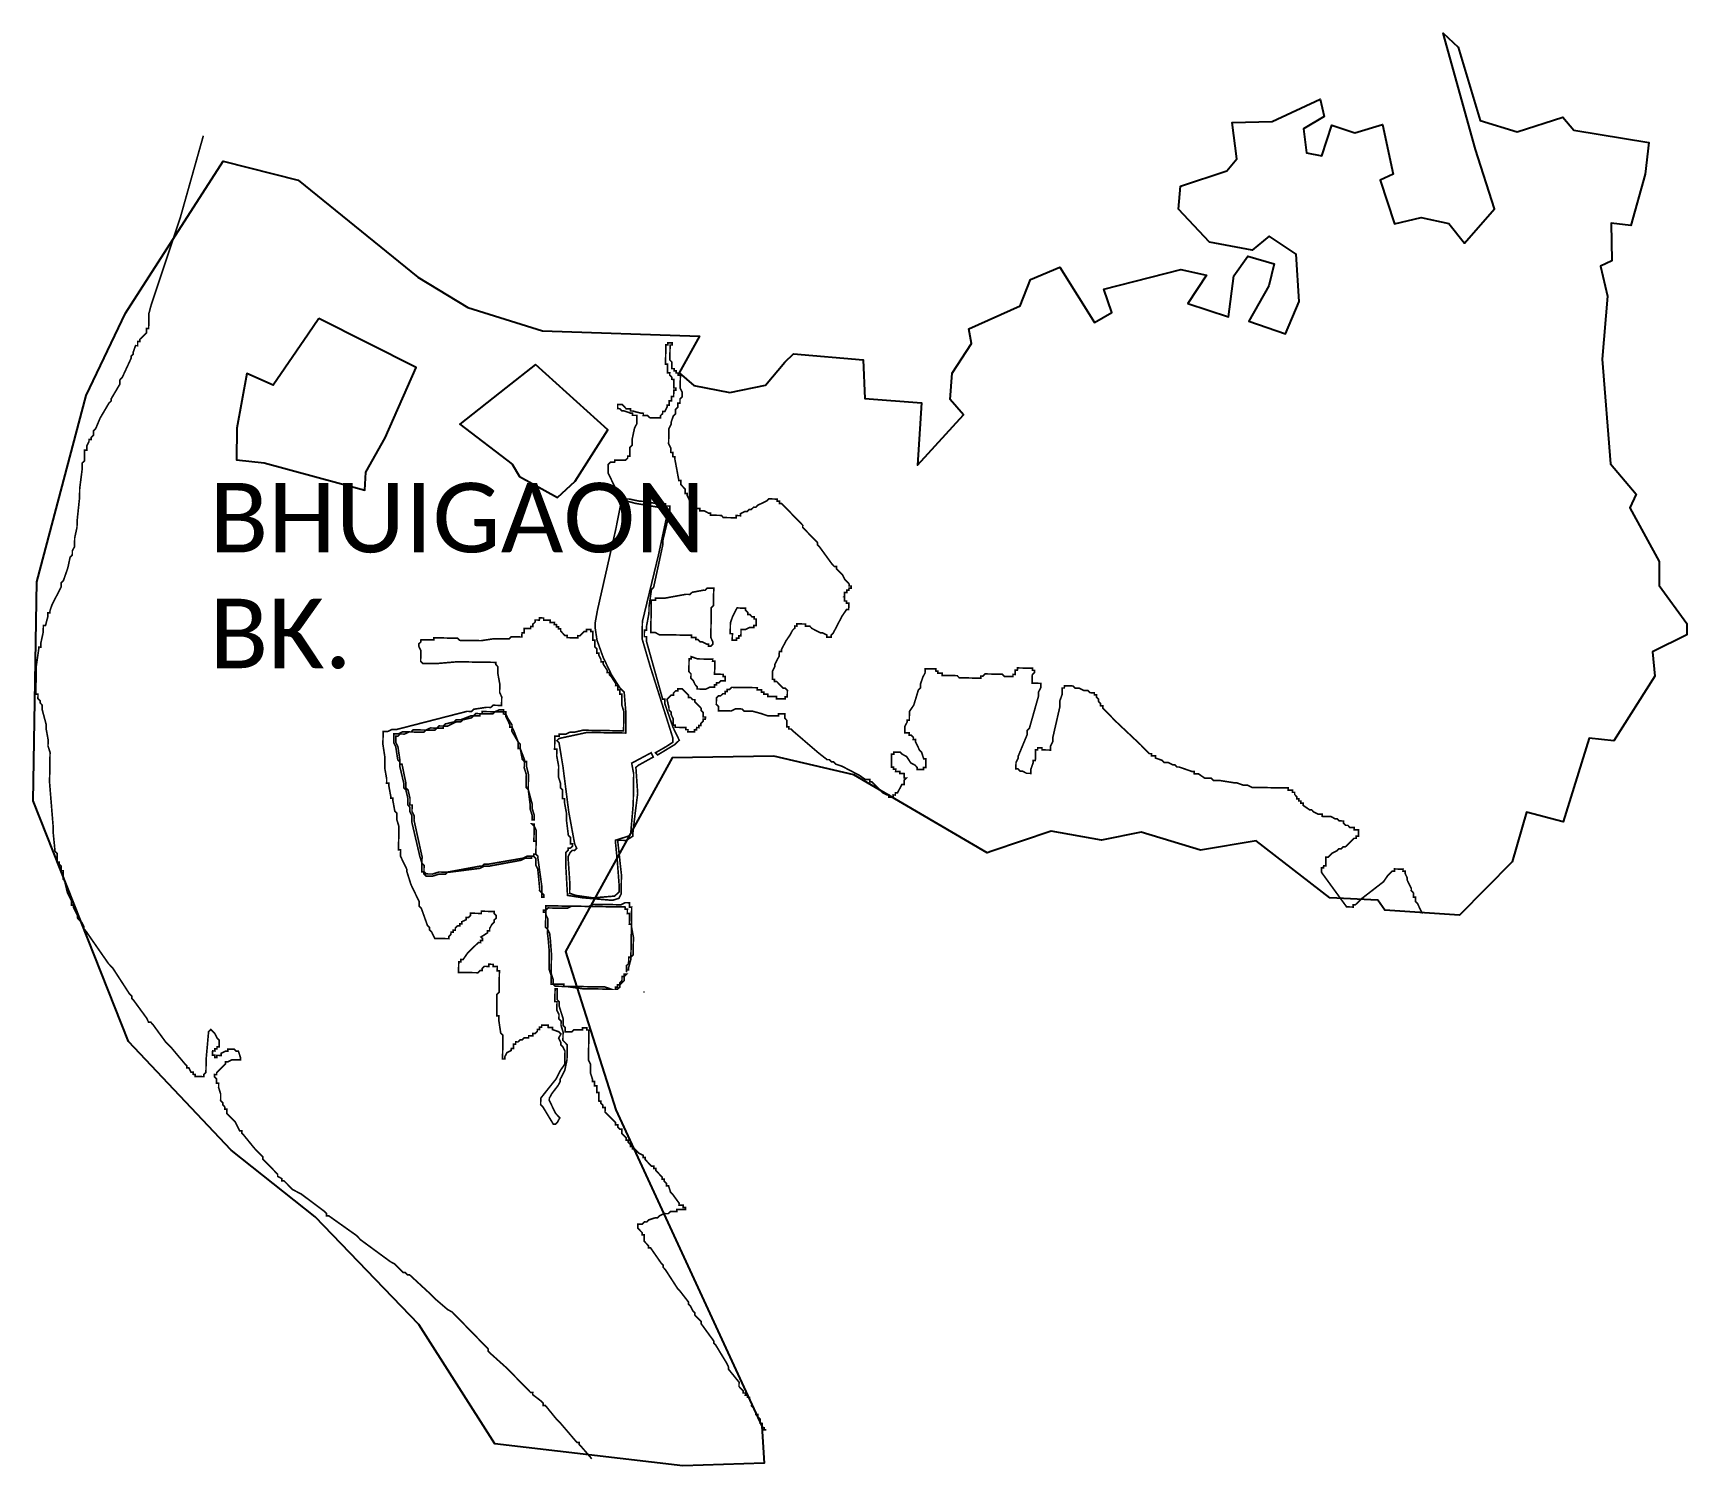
# Model space of a CAD drawing. Header units: metres. Extents: x 263795 to 267538, y 2142866 to 2154063.
# Drawn here: x 264475 to 267538, y 2142866 to 2145519 of the extents above; entities outside this region: 1.
import ezdxf

# ---------------------------------------------------------------- set-up
doc = ezdxf.new("R2010")
doc.units = ezdxf.units.M
for name, color, linetype in [('HIGH TIDE LINE', 6, 'Continuous'), ('village', 3, 'Continuous'), ('VILLAGE NAME', 250, 'Continuous')]:
    doc.layers.add(name, color=color, linetype=linetype)
doc.styles.get("Standard").update_dxf_attribs({"font": 'simplex.shx'})

msp = doc.modelspace()

# ---------------------------------------------------------------- texts
at = {"layer": 'VILLAGE NAME', "insert": (264801.4, 2144686.2), "char_height": 128.647, "attachment_point": 1}
msp.add_mtext_dynamic_manual_height_columns('{\\fCalibri|b0|i0|c0|p34;BHUIGAON BK.}', width=737.615, gutter_width=643.2, heights=[0], dxfattribs=at)

# ---------------------------------------------------------------- linework, layer by layer
at = {"layer": 'HIGH TIDE LINE', "lineweight": 0, "const_width": 3}
for points in [[(263796.4, 2154061)], [(265619.4, 2144441.1), (265619.2, 2144429.2), (265619, 2144417.3), (265619, 2144413.3), (265618.9, 2144409.3), (265622.9, 2144409.3), (265626.9, 2144409.2), (265634.8, 2144405.1), (265638.7, 2144405), (265642.7, 2144405), (265646.7, 2144404.9), (265670.5, 2144404.6), (265682.5, 2144404.4), (265686.4, 2144404.3), (265690.4, 2144404.3), (265694.4, 2144404.2), (265694.3, 2144400.2), (265698.3, 2144400.2), (265702.3, 2144400.1), (265702.2, 2144396.1), (265706.2, 2144396.1), (265710.1, 2144392.1), (265714.1, 2144392), (265722, 2144387.9), (265725.9, 2144387.8), (265725.9, 2144383.9), (265729.9, 2144383.8), (265733.9, 2144387.7), (265733.9, 2144391.7), (265730.1, 2144399.7), (265730.2, 2144403.7), (265730.3, 2144415.6), (265730.4, 2144419.6), (265730.4, 2144423.6), (265730.5, 2144427.5), (265730.6, 2144431.5), (265730.8, 2144447.4), (265730.9, 2144451.4), (265730.9, 2144455.4), (265735, 2144459.3), (265735, 2144463.3), (265735.1, 2144471.2), (265735.2, 2144475.2), (265735.2, 2144479.2), (265735.3, 2144483.1), (265735.4, 2144487.1), (265735.4, 2144491.1), (265731.4, 2144491.1), (265727.5, 2144491.2), (265723.5, 2144491.3), (265719.5, 2144487.3), (265715.5, 2144487.4), (265695.6, 2144483.7), (265691.5, 2144479.8), (265687.5, 2144479.9), (265683.6, 2144479.9), (265643.7, 2144472.6), (265639.7, 2144472.6), (265635.8, 2144472.7), (265631.8, 2144472.7), (265627.8, 2144472.8), (265627.7, 2144468.8), (265623.8, 2144468.9), (265619.8, 2144468.9), (265619.7, 2144465), (265619.7, 2144461), (265619.6, 2144457), (265619.6, 2144453), (265619.5, 2144449.1), (265619.4, 2144445.1)], [(265973.7, 2144475.6), (265977.7, 2144475.6)], [(265778.6, 2144454.7), (265770.4, 2144438.9), (265766.3, 2144427), (265766.2, 2144423), (265766.2, 2144419.1), (265766.1, 2144415.1), (265766, 2144411.1), (265766, 2144407.1), (265770, 2144407.1), (265769.9, 2144403.1), (265769.8, 2144399.1), (265769.8, 2144395.1), (265773.8, 2144395.1), (265777.7, 2144395), (265777.8, 2144399), (265781.8, 2144398.9), (265781.8, 2144402.9), (265785.8, 2144402.9), (265785.9, 2144406.8), (265785.9, 2144410.8), (265786, 2144414.8), (265790, 2144414.7), (265793.9, 2144414.7), (265801.9, 2144418.5), (265805.9, 2144418.5), (265809.9, 2144418.4), (265809.9, 2144422.4), (265813.9, 2144422.3), (265814, 2144426.3), (265814, 2144430.3), (265814.1, 2144434.2), (265810.1, 2144434.3), (265810.2, 2144438.3), (265806.2, 2144438.3), (265802.3, 2144442.4), (265798.3, 2144442.4), (265798.4, 2144446.4), (265794.5, 2144450.4), (265794.5, 2144454.4), (265790.5, 2144454.5), (265786.6, 2144454.5), (265782.6, 2144454.6)], [(265693.8, 2144364.5), (265705.7, 2144360.3), (265709.6, 2144360.2), (265713.6, 2144360.2), (265717.6, 2144360.1), (265721.6, 2144360.1), (265725.5, 2144360), (265729.5, 2144360), (265733.5, 2144359.9), (265733.4, 2144355.9), (265737.4, 2144355.9), (265737.3, 2144351.9), (265737.3, 2144347.9), (265737.2, 2144340), (265737.1, 2144336), (265737, 2144332), (265741, 2144331.9), (265745, 2144331.9), (265749, 2144331.8), (265752.9, 2144331.8), (265752.9, 2144327.8), (265756.9, 2144327.7), (265756.8, 2144323.8), (265756.7, 2144319.8), (265752.8, 2144319.8), (265748.8, 2144319.9), (265744.8, 2144316), (265740.8, 2144316), (265740.7, 2144312.1), (265736.7, 2144312.1), (265736.7, 2144308.2), (265732.7, 2144308.2), (265728.7, 2144308.3), (265720.7, 2144304.4), (265716.8, 2144304.5), (265712.8, 2144304.5), (265708.8, 2144304.6), (265704.8, 2144304.6), (265704.9, 2144308.6), (265701, 2144312.7), (265697.1, 2144320.7), (265693.2, 2144324.7), (265693.3, 2144328.7), (265693.3, 2144332.7), (265689.4, 2144336.7), (265689.5, 2144340.7), (265689.5, 2144344.6), (265689.6, 2144348.6), (265689.6, 2144352.6), (265689.7, 2144356.6), (265689.8, 2144360.5), (265693.7, 2144360.5)], [(265648.9, 2144285.6), (265657, 2144293.4), (265660.9, 2144293.4), (265661, 2144297.3), (265665, 2144301.3), (265669, 2144301.2), (265669.1, 2144305.2), (265673, 2144305.1), (265677, 2144305.1), (265680.9, 2144301), (265684.8, 2144297), (265688.8, 2144293), (265688.7, 2144289), (265692.7, 2144288.9), (265696.6, 2144284.9), (265700.6, 2144284.8), (265700.5, 2144280.9), (265704.4, 2144276.8), (265708.3, 2144272.8), (265712.2, 2144268.8), (265712.2, 2144264.8), (265716.1, 2144260.7), (265716, 2144256.8), (265716, 2144252.8), (265720, 2144252.7), (265719.9, 2144248.8), (265715.9, 2144248.8), (265715.9, 2144244.8), (265711.8, 2144240.9), (265711.8, 2144236.9), (265707.8, 2144237), (265707.7, 2144233), (265703.8, 2144233.1), (265703.7, 2144229.1), (265699.7, 2144229.2), (265699.7, 2144225.2), (265695.7, 2144225.3), (265691.7, 2144225.3), (265687.7, 2144225.4), (265687.8, 2144229.3), (265683.8, 2144229.4), (265683.9, 2144233.4), (265679.9, 2144233.4), (265675.9, 2144233.5), (265672, 2144233.6), (265668, 2144233.6), (265664, 2144233.7), (265664.1, 2144237.7), (265660.1, 2144237.7), (265660.2, 2144241.7), (265660.3, 2144249.6), (265656.4, 2144257.6), (265656.5, 2144261.6), (265652.6, 2144265.7), (265652.6, 2144269.6)], [(265399, 2144054.7), (265402.9, 2144054.6), (265402.9, 2144050.7), (265406.7, 2144042.7), (265406.6, 2144030.7), (265406.5, 2144026.8), (265406.4, 2144022.8), (265406.4, 2144018.8), (265406.3, 2144010.8), (265406.2, 2144006.9), (265406.1, 2144002.9), (265406.1, 2143998.9), (265410, 2143994.9), (265409.9, 2143990.9), (265417.1, 2143939.1), (265417.1, 2143935.1), (265416.9, 2143927.2), (265420.9, 2143923.2), (265420.8, 2143919.2), (265416.8, 2143919.2), (265416.9, 2143923.2), (265416.9, 2143927.2), (265413, 2143931.2), (265413.1, 2143935.2), (265409.6, 2143971), (265405.8, 2143979), (265405.9, 2143987), (265406, 2143991), (265402, 2143995), (265398.1, 2143995.1), (265398, 2143991.1), (265386.1, 2143991.3), (265378.1, 2143987.4), (265318.3, 2143976.4), (265310.3, 2143976.5), (265302.3, 2143972.6), (265246.6, 2143965.5), (265242.6, 2143965.6), (265238.5, 2143961.6), (265226.6, 2143961.8), (265214.6, 2143958), (265210.7, 2143958.1), (265206.7, 2143958.1), (265202.7, 2143958.2), (265198.8, 2143962.2), (265198.9, 2143966.2), (265194.9, 2143966.3), (265194.9, 2143970.2), (265195, 2143974.2), (265195.1, 2143982.2), (265191.3, 2143994.2), (265176.4, 2144058), (265176.5, 2144066), (265176.5, 2144069.9), (265172.7, 2144077.9), (265172.7, 2144081.9), (265172.8, 2144085.9), (265168.9, 2144089.9), (265168.9, 2144093.9), (265169, 2144097.9), (265169.1, 2144101.8), (265165.3, 2144117.8), (265161.4, 2144121.8), (265161.5, 2144129.8), (265154, 2144161.7), (265154.2, 2144169.7), (265150.3, 2144173.7), (265146.6, 2144197.6), (265142.8, 2144205.6), (265142.8, 2144209.6), (265142.9, 2144213.6), (265142.9, 2144217.6), (265143, 2144221.5), (265147, 2144221.5), (265151, 2144221.4), (265159, 2144225.3), (265170.9, 2144225.1), (265174.9, 2144225), (265178.9, 2144228.9), (265182.9, 2144228.9), (265190.8, 2144228.8), (265194.8, 2144228.7), (265198.8, 2144228.7), (265202.8, 2144228.6), (265210.8, 2144232.5), (265214.7, 2144232.4), (265218.7, 2144232.3), (265222.7, 2144232.3), (265226.7, 2144236.2), (265230.7, 2144236.1), (265234.7, 2144236.1), (265238.7, 2144240), (265254.7, 2144243.7), (265258.7, 2144247.6), (265262.7, 2144247.6), (265266.6, 2144247.5), (265286.6, 2144255.2), (265290.6, 2144255.1), (265294.6, 2144259), (265298.6, 2144259), (265302.6, 2144258.9), (265306.6, 2144258.9), (265306.6, 2144262.8), (265310.6, 2144262.8), (265314.6, 2144262.7), (265322.5, 2144262.6), (265326.5, 2144262.5), (265330.5, 2144262.5), (265338.5, 2144266.3), (265342.5, 2144266.3), (265346.4, 2144266.2), (265346.4, 2144262.3), (265350.4, 2144262.2), (265350.3, 2144258.2), (265354.2, 2144250.2), (265361.9, 2144238.2), (265361.9, 2144234.2), (265365.7, 2144226.2), (265373.4, 2144206.2), (265377.3, 2144202.1), (265377.2, 2144198.2), (265377.2, 2144194.2), (265384.8, 2144174.2), (265384.8, 2144170.2), (265388.7, 2144170.2), (265388.7, 2144166.2), (265388.6, 2144162.2), (265392.4, 2144146.3), (265392.3, 2144142.3), (265392.2, 2144138.3), (265392.2, 2144134.3), (265392.1, 2144130.4), (265392.1, 2144126.4), (265392, 2144122.4), (265392, 2144118.4), (265399.5, 2144090.5), (265399.4, 2144086.5), (265399.4, 2144082.5), (265403.2, 2144070.5), (265403.1, 2144066.6), (265403.1, 2144062.6), (265399.1, 2144062.6), (265399.1, 2144066.6), (265399.2, 2144070.6), (265395.4, 2144082.6), (265395.5, 2144086.6), (265395.5, 2144090.5), (265392, 2144118.4), (265388, 2144122.5), (265388.1, 2144126.4), (265388.2, 2144130.4), (265388.2, 2144134.4), (265388.3, 2144138.4), (265388.3, 2144142.3), (265388.4, 2144146.3), (265384.6, 2144158.3), (265384.7, 2144162.3), (265384.7, 2144166.2), (265384.8, 2144170.2), (265380.9, 2144174.3), (265377.2, 2144194.2), (265373.2, 2144194.3), (265373.3, 2144198.2), (265373.3, 2144202.2), (265373.4, 2144206.2), (265361.7, 2144226.2), (265361.8, 2144230.2), (265361.9, 2144234.2), (265357.9, 2144234.2), (265357.9, 2144238.2), (265354.1, 2144246.2), (265350.2, 2144254.2), (265350.3, 2144258.2), (265346.3, 2144258.3), (265346.4, 2144262.3), (265342.4, 2144262.3), (265338.4, 2144262.4), (265334.5, 2144262.4), (265330.5, 2144262.5), (265326.4, 2144258.6), (265322.5, 2144258.6), (265314.5, 2144258.7), (265310.5, 2144258.8), (265306.6, 2144258.9), (265302.6, 2144258.9), (265302.5, 2144254.9), (265294.6, 2144255.1), (265290.6, 2144255.1), (265286.6, 2144251.2), (265270.6, 2144247.5), (265266.6, 2144243.6), (265262.6, 2144243.6), (265258.6, 2144243.7), (265242.6, 2144236), (265238.6, 2144236), (265234.7, 2144236.1), (265234.6, 2144232.1), (265230.6, 2144232.2), (265226.7, 2144232.2), (265222.7, 2144232.3), (265218.7, 2144228.4), (265214.7, 2144228.4), (265210.7, 2144228.5), (265202.8, 2144228.6), (265198.7, 2144224.7), (265194.7, 2144224.7), (265190.8, 2144224.8), (265182.8, 2144224.9), (265178.8, 2144225), (265174.9, 2144225), (265170.9, 2144225.1), (265162.9, 2144221.2), (265154.9, 2144221.4), (265150.9, 2144217.4), (265146.9, 2144217.5), (265146.9, 2144213.5), (265146.8, 2144209.5), (265146.7, 2144205.6), (265150.6, 2144197.6), (265154.2, 2144173.6), (265154.2, 2144169.7), (265154.1, 2144165.7), (265158.1, 2144165.6), (265165.5, 2144129.7), (265165.4, 2144121.8), (265169.3, 2144117.8), (265173, 2144101.8), (265173, 2144097.8), (265172.9, 2144093.8), (265172.9, 2144089.9), (265176.8, 2144089.8), (265176.8, 2144085.8), (265176.7, 2144081.9), (265176.7, 2144077.9), (265180.5, 2144069.9), (265180.5, 2144065.9), (265180.4, 2144061.9), (265195.3, 2143994.1), (265195.1, 2143982.2), (265199, 2143978.1), (265198.9, 2143970.2), (265198.9, 2143966.2), (265202.8, 2143962.2), (265206.7, 2143962.1), (265210.7, 2143962.1), (265214.7, 2143962), (265226.7, 2143965.8), (265238.6, 2143965.6), (265242.6, 2143965.6), (265302.4, 2143976.6), (265306.4, 2143976.5), (265310.4, 2143980.5), (265318.3, 2143980.3), (265382.1, 2143991.3), (265390.1, 2143995.2), (265398.1, 2143995.1), (265402, 2143995), (265402.1, 2143999), (265406.1, 2143998.9), (265406.1, 2144002.9), (265406.2, 2144006.9), (265406.3, 2144010.8), (265406.3, 2144014.8), (265406.4, 2144018.8), (265406.4, 2144022.8), (265402.5, 2144022.8), (265402.5, 2144026.8), (265402.6, 2144030.8), (265402.8, 2144046.7), (265402.9, 2144050.7)], [(265424.4, 2143891.3), (265424.3, 2143887.3), (265424.4, 2143891.3), (265420.4, 2143891.3), (265420.4, 2143895.3), (265424.4, 2143895.3), (265424.5, 2143903.2), (265472.2, 2143902.5), (265500.1, 2143902.1), (265472.2, 2143902.5), (265464.2, 2143898.6), (265428.5, 2143899.2), (265424.4, 2143895.3)], [(265429.1, 2143839.5), (265430.9, 2143818), (265430.5, 2143786.1), (265434.3, 2143774.2), (265434.1, 2143758.2), (265438.1, 2143758.2), (265442, 2143754.2), (265461.9, 2143753.9), (265458, 2143754), (265458, 2143757.9), (265438.1, 2143758.2), (265438.2, 2143766.2), (265434.4, 2143778.1), (265434.9, 2143813.9), (265433, 2143839.5), (265431.7, 2143851.4), (265427.9, 2143859.4), (265424, 2143863.5), (265424.3, 2143887.3), (265428.2, 2143879.3), (265427.9, 2143859.4), (265427.7, 2143851.5)], [(265579.4, 2143889), (265575.4, 2143889), (265575.5, 2143897), (265571.6, 2143897.1), (265571.6, 2143901), (265504, 2143902), (265500.1, 2143902.1), (265504, 2143902), (265512, 2143905.9), (265563.7, 2143905.1), (265571.7, 2143909), (265579.7, 2143908.9), (265579.6, 2143900.9), (265583.5, 2143900.9), (265583.1, 2143869.1), (265579.1, 2143869.1)], [(265582.6, 2143837.2), (265583, 2143865.1), (265583.1, 2143869.1), (265583, 2143865.1), (265586.7, 2143845.1), (265586.6, 2143837.2), (265586, 2143812), (265582, 2143808.1), (265581.9, 2143804.1), (265577.7, 2143788.2), (265577.7, 2143784.3), (265573.7, 2143784.3), (265573.7, 2143780.3), (265573.8, 2143792.3), (265577.8, 2143796.2), (265578, 2143808.1), (265582, 2143808.1)], [(265561.4, 2143752.6), (265557.3, 2143748.7), (265553.4, 2143748.8), (265553.4, 2143752.7), (265557.4, 2143752.7), (265557.4, 2143756.7), (265561.4, 2143756.6), (265561.5, 2143760.6), (265565.5, 2143764.5), (265565.6, 2143772.5), (265569.6, 2143772.4), (265573.6, 2143776.4), (265569.6, 2143776.4), (265569.5, 2143764.5), (265565.5, 2143760.5), (265561.4, 2143756.6)], [(265545.4, 2143748.9), (265493.7, 2143749.5), (265461.9, 2143753.9), (265533.5, 2143753)], [(265608.7, 2143743.6), (265604.8, 2143743.6)]]:
    msp.add_lwpolyline(points, close=True, dxfattribs=at)
at = {"layer": 'HIGH TIDE LINE', "lineweight": 0}
for points in [[(264790.3, 2145329.1, 3, 3, 0), (264747.7, 2145177.8, 3, 3, 0), (264693.6, 2145015.5, 3, 3, 0), (264689.4, 2144999.7, 3, 3, 0), (264689, 2144971.9, 3, 3, 0), (264685, 2144971.9, 3, 3, 0), (264684.9, 2144964, 3, 3, 0), (264680.8, 2144960, 3, 3, 0), (264676.8, 2144956.1, 3, 3, 0), (264672.8, 2144952.2, 3, 3, 0), (264672.7, 2144948.2, 3, 3, 0), (264668.7, 2144948.3, 3, 3, 0), (264668.6, 2144940.3, 3, 3, 0), (264664.7, 2144940.4, 3, 3, 0), (264660.5, 2144928.5, 3, 3, 0), (264660.4, 2144924.6, 3, 3, 0), (264656.4, 2144920.6, 3, 3, 0), (264656.4, 2144916.7, 3, 3, 0), (264639.9, 2144881.1, 3, 3, 0), (264635.9, 2144877.2, 3, 3, 0), (264635.8, 2144869.3, 3, 3, 0), (264619.5, 2144841.7, 3, 3, 0), (264619.4, 2144837.7, 3, 3, 0), (264615.4, 2144833.8, 3, 3, 0), (264599.1, 2144806.2, 3, 3, 0), (264590.8, 2144786.4, 3, 3, 0), (264586.8, 2144782.5, 3, 3, 0), (264586.7, 2144774.6, 3, 3, 0), (264582.6, 2144770.6, 3, 3, 0), (264582.6, 2144766.7, 3, 3, 0), (264578.6, 2144766.7, 3, 3, 0), (264578.5, 2144762.7, 3, 3, 0), (264574.4, 2144754.9, 3, 3, 0), (264574.3, 2144746.9, 3, 3, 0), (264570.3, 2144747, 3, 3, 0), (264570, 2144727.1, 3, 3, 0), (264566, 2144723.2, 3, 3, 0), (264565.8, 2144711.2, 3, 3, 0), (264561.3, 2144675.5, 3, 3, 0), (264561.1, 2144659.6, 3, 3, 0), (264556.5, 2144615.9, 3, 3, 0), (264556.3, 2144604, 3, 3, 0), (264552, 2144584.2, 3, 3, 0), (264551.8, 2144568.3, 3, 3, 0), (264547.7, 2144560.4, 3, 3, 0), (264547.6, 2144552.5, 3, 3, 0), (264543.5, 2144548.5, 3, 3, 0), (264539.3, 2144528.7, 3, 3, 0), (264531, 2144505, 3, 3, 0), (264526.9, 2144501.1, 3, 3, 0), (264526.8, 2144493.1, 3, 3, 0), (264510.4, 2144461.5, 3, 3, 0), (264506.3, 2144449.7, 3, 3, 0), (264506.2, 2144445.7, 3, 3, 0), (264502.3, 2144445.8, 3, 3, 0), (264502.1, 2144437.8, 3, 3, 0), (264497.9, 2144422, 3, 3, 0), (264494, 2144422, 3, 3, 0), (264493.8, 2144410.1, 3, 3, 0), (264489.5, 2144390.3, 3, 3, 0), (264489.4, 2144382.3, 3, 3, 0), (264485.4, 2144382.4, 3, 3, 0), (264485.4, 2144378.4, 3, 3, 0), (264480.9, 2144346.7, 3, 3, 0), (264480.1, 2144295, 3, 3, 0), (264484.1, 2144294.9, 3, 3, 0), (264484, 2144287, 3, 3, 0), (264487.9, 2144282.9, 3, 3, 0), (264487.9, 2144279, 3, 3, 0), (264491.8, 2144274.9, 3, 3, 0), (264491.7, 2144267, 3, 3, 0), (264499.2, 2144239, 3, 3, 0), (264499.1, 2144231.1, 3, 3, 0), (264502.8, 2144211.1, 3, 3, 0), (264502.6, 2144199.2, 3, 3, 0), (264506.4, 2144187.2, 3, 3, 0), (264505.5, 2144131.6, 3, 3, 0), (264512.3, 2144048, 3, 3, 0), (264512.1, 2144040, 3, 3, 0), (264515.6, 2144004.2, 3, 3, 0), (264519.5, 2144000.1, 3, 3, 0), (264519.3, 2143984.2, 3, 3, 0), (264523.2, 2143984.2, 3, 3, 0), (264523.2, 2143980.2, 3, 3, 0), (264527.1, 2143976.2, 3, 3, 0), (264527, 2143968.2, 3, 3, 0), (264531, 2143968.2, 3, 3, 0), (264530.7, 2143952.3, 3, 3, 0), (264534.6, 2143948.2, 3, 3, 0), (264534.6, 2143944.3, 3, 3, 0), (264538.3, 2143928.3, 3, 3, 0), (264546, 2143912.3, 3, 3, 0), (264545.9, 2143904.3, 3, 3, 0), (264549.9, 2143904.3, 3, 3, 0), (264549.8, 2143900.3, 3, 3, 0), (264557.5, 2143884.3, 3, 3, 0), (264557.5, 2143880.3, 3, 3, 0), (264565.3, 2143872.2, 3, 3, 0), (264569.2, 2143864.2, 3, 3, 0), (264569.1, 2143860.2, 3, 3, 0), (264573, 2143856.2, 3, 3, 0), (264575.6, 2143852.2, 3, 3, 0), (264614.7, 2143796, 3, 3, 0), (264618.6, 2143792, 3, 3, 0), (264622.5, 2143787.9, 3, 3, 0), (264653.7, 2143739.8, 3, 3, 0), (264657.7, 2143735.8, 3, 3, 0), (264657.6, 2143731.8, 3, 3, 0), (264661.5, 2143727.7, 3, 3, 0), (264685, 2143695.6, 3, 3, 0), (264688.9, 2143687.6, 3, 3, 0), (264692.9, 2143687.6, 3, 3, 0), (264696.8, 2143683.5, 3, 3, 0), (264720.2, 2143651.4, 3, 3, 0), (264724.2, 2143647.4, 3, 3, 0), (264728.1, 2143643.3, 3, 3, 0), (264732, 2143639.3, 3, 3, 0), (264755.5, 2143611.2, 3, 3, 0), (264759.5, 2143607.1, 3, 3, 0), (264759.4, 2143603.1, 3, 3, 0), (264763.4, 2143603.1, 3, 3, 0), (264767.3, 2143595.1, 3, 3, 0), (264771.2, 2143595, 3, 3, 0), (264771.2, 2143591.1, 3, 3, 0), (264775.2, 2143591, 3, 3, 0), (264775.1, 2143587, 3, 3, 0), (264791, 2143586.8, 3, 3, 0), (264791.1, 2143590.8, 3, 3, 0), (264795.1, 2143594.7, 3, 3, 0), (264795.4, 2143618.6, 3, 3, 0), (264800, 2143670.3, 3, 3, 0), (264804.1, 2143674.2, 3, 3, 0), (264808, 2143670.2, 3, 3, 0), (264811.9, 2143666.1, 3, 3, 0), (264815.8, 2143658.1, 3, 3, 0), (264819.7, 2143654.1, 3, 3, 0), (264819.6, 2143642.2, 3, 3, 0), (264815.6, 2143642.2, 3, 3, 0), (264815.5, 2143638.2, 3, 3, 0), (264811.6, 2143638.3, 3, 3, 0), (264811.5, 2143634.3, 3, 3, 0), (264807.5, 2143634.4, 3, 3, 0), (264807.4, 2143626.4, 3, 3, 0), (264811.4, 2143626.4, 3, 3, 0), (264811.4, 2143622.4, 3, 3, 0), (264815.3, 2143622.3, 3, 3, 0), (264815.4, 2143626.3, 3, 3, 0), (264823.4, 2143626.2, 3, 3, 0), (264823.4, 2143630.2, 3, 3, 0), (264831.4, 2143634.1, 3, 3, 0), (264835.4, 2143634, 3, 3, 0), (264835.4, 2143638, 3, 3, 0), (264847.4, 2143637.8, 3, 3, 0), (264851.3, 2143633.8, 3, 3, 0), (264855.3, 2143633.8, 3, 3, 0), (264859.1, 2143621.8, 3, 3, 0), (264859, 2143617.8, 3, 3, 0), (264843.1, 2143618, 3, 3, 0), (264835.1, 2143614.1, 3, 3, 0), (264831.2, 2143614.2, 3, 3, 0), (264831.1, 2143610.2, 3, 3, 0), (264823, 2143602.3, 3, 3, 0), (264819, 2143598.4, 3, 3, 0), (264815, 2143594.5, 3, 3, 0), (264814.9, 2143590.5, 3, 3, 0), (264811, 2143590.6, 3, 3, 0), (264810.9, 2143586.6, 3, 3, 0), (264814.8, 2143582.5, 3, 3, 0), (264814.7, 2143574.6, 3, 3, 0), (264818.7, 2143574.5, 3, 3, 0), (264818.6, 2143566.6, 3, 3, 0), (264822.4, 2143554.6, 3, 3, 0), (264822.3, 2143542.7, 3, 3, 0), (264826.2, 2143538.6, 3, 3, 0), (264826.2, 2143534.7, 3, 3, 0), (264830.1, 2143530.6, 3, 3, 0), (264830, 2143526.6, 3, 3, 0), (264834, 2143526.6, 3, 3, 0), (264833.9, 2143518.6, 3, 3, 0), (264841.8, 2143510.6, 3, 3, 0), (264845.7, 2143506.6, 3, 3, 0), (264849.6, 2143502.5, 3, 3, 0), (264857.4, 2143486.5, 3, 3, 0), (264861.3, 2143486.5, 3, 3, 0), (264861.3, 2143482.5, 3, 3, 0), (264865.2, 2143478.4, 3, 3, 0), (264884.8, 2143454.3, 3, 3, 0), (264888.7, 2143450.3, 3, 3, 0), (264896.6, 2143442.2, 3, 3, 0), (264900.5, 2143438.2, 3, 3, 0), (264900.5, 2143434.2, 3, 3, 0), (264904.4, 2143430.2, 3, 3, 0), (264924, 2143410.1, 3, 3, 0), (264927.9, 2143406, 3, 3, 0), (264927.9, 2143402, 3, 3, 0), (264935.8, 2143398, 3, 3, 0), (264935.7, 2143394, 3, 3, 0), (264939.7, 2143393.9, 3, 3, 0), (264943.7, 2143389.9, 3, 3, 0), (264947.6, 2143385.9, 3, 3, 0), (264951.5, 2143381.9, 3, 3, 0), (264955.4, 2143377.8, 3, 3, 0), (264971.2, 2143369.7, 3, 3, 0), (265014.6, 2143337.3, 3, 3, 0), (265018.5, 2143333.2, 3, 3, 0), (265018.5, 2143329.3, 3, 3, 0), (265022.4, 2143329.2, 3, 3, 0), (265073.7, 2143292.8, 3, 3, 0), (265081.5, 2143284.7, 3, 3, 0), (265136.7, 2143244.2, 3, 3, 0), (265144.6, 2143240.1, 3, 3, 0), (265160.3, 2143224, 3, 3, 0), (265164.3, 2143224, 3, 3, 0), (265168.2, 2143219.9, 3, 3, 0), (265172.2, 2143219.9, 3, 3, 0), (265211.5, 2143183.6, 3, 3, 0), (265215.5, 2143179.5, 3, 3, 0), (265219.4, 2143175.5, 3, 3, 0), (265243, 2143155.3, 3, 3, 0), (265250.9, 2143151.2, 3, 3, 0), (265254.8, 2143147.2, 3, 3, 0), (265286.2, 2143115, 3, 3, 0), (265290.2, 2143110.9, 3, 3, 0), (265294.1, 2143106.9, 3, 3, 0), (265313.7, 2143086.8, 3, 3, 0), (265317.6, 2143082.7, 3, 3, 0), (265317.6, 2143078.8, 3, 3, 0), (265321.5, 2143074.7, 3, 3, 0), (265353, 2143046.5, 3, 3, 0), (265356.9, 2143042.4, 3, 3, 0), (265360.8, 2143038.4, 3, 3, 0), (265380.5, 2143018.3, 3, 3, 0), (265392.3, 2143006.2, 3, 3, 0), (265396.2, 2143002.2, 3, 3, 0), (265400.2, 2143002.1, 3, 3, 0), (265400.1, 2142998.1, 3, 3, 0), (265415.9, 2142986, 3, 3, 0), (265419.8, 2142982, 3, 3, 0), (265419.7, 2142978, 3, 3, 0), (265423.7, 2142977.9, 3, 3, 0), (265443.3, 2142953.8, 3, 3, 0), (265447.2, 2142949.8, 3, 3, 0), (265451.2, 2142945.7, 3, 3, 0), (265478.6, 2142913.6, 3, 3, 0), (265482.5, 2142909.5, 3, 3, 0), (265486.5, 2142909.5, 3, 3, 0), (265486.4, 2142905.5, 3, 3, 0), (265490.4, 2142901.5, 3, 3, 0), (265509.6, 2142879.2, 3, 3, 0)], [(265832.9, 2142932.9, 3, 3, 0), (265828.9, 2142933, 3, 3, 0), (265829, 2142936.9, 3, 3, 0), (265825, 2142937, 3, 3, 0), (265825.1, 2142944.9, 3, 3, 0), (265821.1, 2142945, 3, 3, 0), (265821.2, 2142952.9, 3, 3, 0), (265817.3, 2142957, 3, 3, 0), (265817.3, 2142961, 3, 3, 0), (265813.4, 2142961, 3, 3, 0), (265813.4, 2142965, 3, 3, 0), (265809.5, 2142973, 3, 3, 0), (265805.6, 2142977, 3, 3, 0), (265805.7, 2142981, 3, 3, 0), (265801.8, 2142989, 3, 3, 0), (265801.8, 2142993, 3, 3, 0), (265797.9, 2142993, 3, 3, 0), (265797.9, 2142997, 3, 3, 0), (265793.9, 2142997.1, 3, 3, 0), (265794, 2143001, 3, 3, 0), (265790, 2143001.1, 3, 3, 0), (265790.1, 2143005.1, 3, 3, 0), (265782.2, 2143013.1, 3, 3, 0), (265782.3, 2143021.1, 3, 3, 0), (265762.7, 2143045.2, 3, 3, 0), (265762.8, 2143049.2, 3, 3, 0), (265758.9, 2143057.2, 3, 3, 0), (265739.4, 2143089.3, 3, 3, 0), (265735.5, 2143093.3, 3, 3, 0), (265735.5, 2143097.3, 3, 3, 0), (265712.1, 2143129.4, 3, 3, 0), (265712.1, 2143133.4, 3, 3, 0), (265700.4, 2143145.5, 3, 3, 0), (265700.4, 2143149.5, 3, 3, 0), (265696.5, 2143153.5, 3, 3, 0), (265692.6, 2143161.5, 3, 3, 0), (265688.7, 2143165.5, 3, 3, 0), (265688.7, 2143169.5, 3, 3, 0), (265673.1, 2143189.6, 3, 3, 0), (265669.1, 2143193.6, 3, 3, 0), (265645.7, 2143229.7, 3, 3, 0), (265641.8, 2143233.8, 3, 3, 0), (265641.9, 2143237.7, 3, 3, 0), (265637.9, 2143241.8, 3, 3, 0), (265618.4, 2143269.9, 3, 3, 0), (265614.4, 2143269.9, 3, 3, 0), (265614.5, 2143273.9, 3, 3, 0), (265610.6, 2143277.9, 3, 3, 0), (265606.6, 2143282, 3, 3, 0), (265606.8, 2143293.9, 3, 3, 0), (265602.8, 2143293.9, 3, 3, 0), (265602.9, 2143297.9, 3, 3, 0), (265595, 2143306, 3, 3, 0), (265595.1, 2143313.9, 3, 3, 0), (265603.1, 2143313.8, 3, 3, 0), (265607.1, 2143317.8, 3, 3, 0), (265611.1, 2143317.7, 3, 3, 0), (265615.1, 2143321.6, 3, 3, 0), (265627.1, 2143325.5, 3, 3, 0), (265631.1, 2143325.4, 3, 3, 0), (265635.1, 2143329.3, 3, 3, 0), (265643.1, 2143333.2, 3, 3, 0), (265651, 2143333.1, 3, 3, 0), (265655.1, 2143337, 3, 3, 0), (265667, 2143336.9, 3, 3, 0), (265667.1, 2143340.9, 3, 3, 0), (265683, 2143340.7, 3, 3, 0), (265683, 2143344.6, 3, 3, 0), (265679, 2143344.7, 3, 3, 0), (265679.1, 2143348.7, 3, 3, 0), (265671.1, 2143348.8, 3, 3, 0), (265671.2, 2143352.7, 3, 3, 0), (265659.5, 2143368.8, 3, 3, 0), (265655.5, 2143372.8, 3, 3, 0), (265651.7, 2143384.8, 3, 3, 0), (265647.7, 2143384.9, 3, 3, 0), (265647.8, 2143388.9, 3, 3, 0), (265643.9, 2143392.9, 3, 3, 0), (265643.9, 2143396.9, 3, 3, 0), (265639.9, 2143396.9, 3, 3, 0), (265640, 2143400.9, 3, 3, 0), (265636, 2143404.9, 3, 3, 0), (265628.2, 2143413, 3, 3, 0), (265628.2, 2143417, 3, 3, 0), (265624.3, 2143417, 3, 3, 0), (265624.3, 2143421, 3, 3, 0), (265620.3, 2143421, 3, 3, 0), (265612.5, 2143429.1, 3, 3, 0), (265608.6, 2143433.1, 3, 3, 0), (265608.6, 2143437.1, 3, 3, 0), (265604.6, 2143437.2, 3, 3, 0), (265604.7, 2143441.1, 3, 3, 0), (265596.8, 2143445.2, 3, 3, 0), (265592.9, 2143449.2, 3, 3, 0), (265588.9, 2143453.3, 3, 3, 0), (265585, 2143453.3, 3, 3, 0), (265585, 2143457.3, 3, 3, 0), (265581, 2143457.4, 3, 3, 0), (265581.1, 2143461.3, 3, 3, 0), (265577.2, 2143465.4, 3, 3, 0), (265577.2, 2143469.3, 3, 3, 0), (265573.2, 2143469.4, 3, 3, 0), (265573.3, 2143473.4, 3, 3, 0), (265565.4, 2143481.4, 3, 3, 0), (265565.5, 2143489.4, 3, 3, 0), (265561.5, 2143489.4, 3, 3, 0), (265557.6, 2143493.5, 3, 3, 0), (265557.7, 2143497.4, 3, 3, 0), (265553.7, 2143497.5, 3, 3, 0), (265553.7, 2143501.5, 3, 3, 0), (265534.1, 2143521.6, 3, 3, 0), (265534.2, 2143529.6, 3, 3, 0), (265530.2, 2143529.6, 3, 3, 0), (265530.3, 2143533.6, 3, 3, 0), (265526.4, 2143537.6, 3, 3, 0), (265526.4, 2143541.6, 3, 3, 0), (265522.4, 2143541.7, 3, 3, 0), (265522.6, 2143557.6, 3, 3, 0), (265518.7, 2143557.6, 3, 3, 0), (265518.8, 2143569.6, 3, 3, 0), (265514.8, 2143569.6, 3, 3, 0), (265514.9, 2143577.6, 3, 3, 0), (265511, 2143577.6, 3, 3, 0), (265511, 2143581.6, 3, 3, 0), (265507.2, 2143593.6, 3, 3, 0), (265507.4, 2143609.5, 3, 3, 0), (265503.5, 2143617.5, 3, 3, 0), (265504.2, 2143673.2, 3, 3, 0), (265500.2, 2143673.2, 3, 3, 0), (265500.3, 2143677.2, 3, 3, 0), (265492.3, 2143677.3, 3, 3, 0), (265492.3, 2143673.3, 3, 3, 0), (265476.4, 2143673.5, 3, 3, 0), (265472.4, 2143669.6, 3, 3, 0), (265460.4, 2143669.8, 3, 3, 0), (265460.5, 2143677.7, 3, 3, 0), (265456.6, 2143681.8, 3, 3, 0), (265456.7, 2143693.7, 3, 3, 0), (265449.1, 2143717.7, 3, 3, 0), (265449.2, 2143725.6, 3, 3, 0), (265445.3, 2143729.6, 3, 3, 0), (265445.5, 2143749.5, 3, 3, 0), (265441.6, 2143749.6, 3, 3, 0), (265441.2, 2143725.7, 3, 3, 0), (265445.2, 2143725.7, 3, 3, 0), (265445, 2143709.8, 3, 3, 0), (265448.9, 2143701.8, 3, 3, 0), (265448.8, 2143693.8, 3, 3, 0), (265452.7, 2143689.8, 3, 3, 0), (265452.6, 2143681.8, 3, 3, 0), (265456.4, 2143669.8, 3, 3, 0), (265456.2, 2143653.9, 3, 3, 0), (265464.1, 2143645.9, 3, 3, 0), (265463.7, 2143618, 3, 3, 0), (265459.5, 2143598.2, 3, 3, 0), (265451.3, 2143582.4, 3, 3, 0), (265451.3, 2143578.4, 3, 3, 0), (265447.2, 2143570.5, 3, 3, 0), (265435.1, 2143554.7, 3, 3, 0), (265431, 2143546.8, 3, 3, 0), (265430.9, 2143542.8, 3, 3, 0), (265442.6, 2143518.8, 3, 3, 0), (265450.4, 2143510.7, 3, 3, 0), (265446.3, 2143502.8, 3, 3, 0), (265442.3, 2143498.9, 3, 3, 0), (265438.3, 2143499, 3, 3, 0), (265418.9, 2143531, 3, 3, 0), (265414.9, 2143535.1, 3, 3, 0), (265415.1, 2143547, 3, 3, 0), (265443.4, 2143582.5, 3, 3, 0), (265451.5, 2143598.3, 3, 3, 0), (265459.7, 2143610.1, 3, 3, 0), (265460, 2143634, 3, 3, 0), (265456.1, 2143642, 3, 3, 0), (265452.2, 2143646, 3, 3, 0), (265452.2, 2143650, 3, 3, 0), (265448.3, 2143658, 3, 3, 0), (265452.4, 2143665.9, 3, 3, 0), (265448.5, 2143669.9, 3, 3, 0), (265436.6, 2143674.1, 3, 3, 0), (265436.7, 2143678, 3, 3, 0), (265428.7, 2143678.1, 3, 3, 0), (265428.8, 2143682.1, 3, 3, 0), (265416.8, 2143682.3, 3, 3, 0), (265416.8, 2143678.3, 3, 3, 0), (265412.8, 2143678.3, 3, 3, 0), (265412.7, 2143674.4, 3, 3, 0), (265408.8, 2143674.4, 3, 3, 0), (265408.7, 2143670.4, 3, 3, 0), (265404.7, 2143666.5, 3, 3, 0), (265400.7, 2143666.6, 3, 3, 0), (265400.7, 2143662.6, 3, 3, 0), (265392.7, 2143662.7, 3, 3, 0), (265392.7, 2143658.7, 3, 3, 0), (265384.7, 2143658.8, 3, 3, 0), (265380.7, 2143654.9, 3, 3, 0), (265376.7, 2143654.9, 3, 3, 0), (265372.7, 2143651, 3, 3, 0), (265368.7, 2143651.1, 3, 3, 0), (265368.6, 2143647.1, 3, 3, 0), (265364.7, 2143647.1, 3, 3, 0), (265364.6, 2143639.2, 3, 3, 0), (265360.6, 2143639.2, 3, 3, 0), (265360.5, 2143635.2, 3, 3, 0), (265352.5, 2143631.4, 3, 3, 0), (265348.4, 2143623.5, 3, 3, 0), (265348.4, 2143619.5, 3, 3, 0), (265344.4, 2143619.5, 3, 3, 0), (265345, 2143663.3, 3, 3, 0), (265341, 2143667.3, 3, 3, 0), (265337.4, 2143691.2, 3, 3, 0), (265337.5, 2143699.2, 3, 3, 0), (265333.5, 2143699.2, 3, 3, 0), (265334, 2143739, 3, 3, 0), (265338, 2143743, 3, 3, 0), (265338.5, 2143782.7, 3, 3, 0), (265334.6, 2143782.8, 3, 3, 0), (265334.7, 2143790.7, 3, 3, 0), (265326.7, 2143790.8, 3, 3, 0), (265326.8, 2143794.8, 3, 3, 0), (265318.8, 2143794.9, 3, 3, 0), (265318.8, 2143791, 3, 3, 0), (265310.8, 2143791.1, 3, 3, 0), (265306.8, 2143787.1, 3, 3, 0), (265306.7, 2143783.1, 3, 3, 0), (265302.7, 2143783.2, 3, 3, 0), (265298.7, 2143779.3, 3, 3, 0), (265262.9, 2143779.7, 3, 3, 0), (265263.2, 2143799.6, 3, 3, 0), (265267.2, 2143799.6, 3, 3, 0), (265267.2, 2143803.5, 3, 3, 0), (265271.2, 2143803.5, 3, 3, 0), (265279.3, 2143815.3, 3, 3, 0), (265283.3, 2143819.3, 3, 3, 0), (265287.3, 2143823.2, 3, 3, 0), (265299.4, 2143835, 3, 3, 0), (265303.4, 2143834.9, 3, 3, 0), (265303.5, 2143838.9, 3, 3, 0), (265307.4, 2143838.8, 3, 3, 0), (265307.5, 2143842.8, 3, 3, 0), (265304.4, 2143845.4, 3, 3, 0), (265316.5, 2143853.1, 3, 3, 0), (265316.5, 2143857.1, 3, 3, 0), (265320.5, 2143857, 3, 3, 0), (265320.5, 2143861, 3, 3, 0), (265324.6, 2143868.9, 3, 3, 0), (265328.7, 2143872.8, 3, 3, 0), (265328.7, 2143876.8, 3, 3, 0), (265332.8, 2143880.7, 3, 3, 0), (265332.8, 2143884.7, 3, 3, 0), (265328.9, 2143888.7, 3, 3, 0), (265329, 2143892.7, 3, 3, 0), (265305.1, 2143893.1, 3, 3, 0), (265305.1, 2143889.1, 3, 3, 0), (265285.2, 2143889.4, 3, 3, 0), (265285.1, 2143885.4, 3, 3, 0), (265281.1, 2143881.5, 3, 3, 0), (265277.1, 2143881.5, 3, 3, 0), (265277.1, 2143877.6, 3, 3, 0), (265269, 2143873.7, 3, 3, 0), (265269, 2143869.7, 3, 3, 0), (265265, 2143869.8, 3, 3, 0), (265265, 2143865.8, 3, 3, 0), (265261, 2143865.9, 3, 3, 0), (265256.9, 2143862, 3, 3, 0), (265256.9, 2143858, 3, 3, 0), (265252.9, 2143858, 3, 3, 0), (265252.9, 2143854.1, 3, 3, 0), (265248.9, 2143854.1, 3, 3, 0), (265248.8, 2143850.2, 3, 3, 0), (265244.8, 2143846.2, 3, 3, 0), (265244.7, 2143842.3, 3, 3, 0), (265218.9, 2143842.6, 3, 3, 0), (265213.1, 2143854.7, 3, 3, 0), (265209.2, 2143858.7, 3, 3, 0), (265209.2, 2143862.7, 3, 3, 0), (265205.3, 2143866.7, 3, 3, 0), (265193.9, 2143898.7, 3, 3, 0), (265190, 2143902.7, 3, 3, 0), (265190.1, 2143910.7, 3, 3, 0), (265178.5, 2143934.7, 3, 3, 0), (265174.7, 2143942.7, 3, 3, 0), (265167.1, 2143966.7, 3, 3, 0), (265167.1, 2143970.7, 3, 3, 0), (265155.5, 2143994.7, 3, 3, 0), (265155.7, 2144006.6, 3, 3, 0), (265151.7, 2144006.7, 3, 3, 0), (265152.4, 2144050.4, 3, 3, 0), (265148.6, 2144062.4, 3, 3, 0), (265148.8, 2144074.3, 3, 3, 0), (265144.9, 2144078.3, 3, 3, 0), (265141.2, 2144098.3, 3, 3, 0), (265141.2, 2144102.3, 3, 3, 0), (265137.3, 2144102.3, 3, 3, 0), (265137.3, 2144106.3, 3, 3, 0), (265133.6, 2144126.2, 3, 3, 0), (265133.7, 2144130.2, 3, 3, 0), (265129.7, 2144130.3, 3, 3, 0), (265129.8, 2144138.2, 3, 3, 0), (265126.2, 2144158.2, 3, 3, 0), (265126.5, 2144178, 3, 3, 0), (265122.8, 2144201.9, 3, 3, 0), (265123.2, 2144225.8, 3, 3, 0), (265131.1, 2144225.7, 3, 3, 0), (265139.2, 2144229.5, 3, 3, 0), (265147.1, 2144229.4, 3, 3, 0), (265278.8, 2144263.3, 3, 3, 0), (265286.8, 2144263.1, 3, 3, 0), (265290.8, 2144267.1, 3, 3, 0), (265314.7, 2144270.7, 3, 3, 0), (265322.6, 2144270.6, 3, 3, 0), (265326.7, 2144274.5, 3, 3, 0), (265342.6, 2144274.2, 3, 3, 0), (265342.8, 2144290.1, 3, 3, 0), (265339, 2144298.1, 3, 3, 0), (265339.2, 2144314.1, 3, 3, 0), (265335.5, 2144334, 3, 3, 0), (265335.7, 2144345.9, 3, 3, 0), (265331.8, 2144349.9, 3, 3, 0), (265331.8, 2144353.9, 3, 3, 0), (265260.3, 2144355, 3, 3, 0), (265220.5, 2144351.6, 3, 3, 0), (265196.6, 2144352, 3, 3, 0), (265192.7, 2144356, 3, 3, 0), (265193, 2144375.9, 3, 3, 0), (265189.2, 2144383.9, 3, 3, 0), (265189.2, 2144387.9, 3, 3, 0), (265193.2, 2144391.8, 3, 3, 0), (265193.3, 2144395.7, 3, 3, 0), (265217.2, 2144395.4, 3, 3, 0), (265217.2, 2144399.4, 3, 3, 0), (265260.9, 2144398.7, 3, 3, 0), (265264.9, 2144394.7, 3, 3, 0), (265304.6, 2144394.1, 3, 3, 0), (265328.5, 2144397.7, 3, 3, 0), (265356.3, 2144397.3, 3, 3, 0), (265360.4, 2144401.2, 3, 3, 0), (265380.2, 2144400.9, 3, 3, 0), (265380.4, 2144408.9, 3, 3, 0), (265384.3, 2144408.8, 3, 3, 0), (265384.5, 2144416.8, 3, 3, 0), (265396.4, 2144416.6, 3, 3, 0), (265396.4, 2144420.6, 3, 3, 0), (265400.4, 2144420.5, 3, 3, 0), (265400.5, 2144424.5, 3, 3, 0), (265404.5, 2144428.4, 3, 3, 0), (265404.6, 2144432.4, 3, 3, 0), (265412.5, 2144432.3, 3, 3, 0), (265412.6, 2144436.2, 3, 3, 0), (265420.5, 2144436.1, 3, 3, 0), (265420.5, 2144432.1, 3, 3, 0), (265432.4, 2144432, 3, 3, 0), (265432.3, 2144428, 3, 3, 0), (265440.3, 2144427.9, 3, 3, 0), (265440.2, 2144423.9, 3, 3, 0), (265444.2, 2144423.8, 3, 3, 0), (265444.1, 2144419.9, 3, 3, 0), (265448.1, 2144419.8, 3, 3, 0), (265448.1, 2144415.8, 3, 3, 0), (265452, 2144415.8, 3, 3, 0), (265452, 2144411.8, 3, 3, 0), (265455.9, 2144407.8, 3, 3, 0), (265459.8, 2144403.7, 3, 3, 0), (265463.8, 2144403.7, 3, 3, 0), (265463.7, 2144399.7, 3, 3, 0), (265483.6, 2144399.4, 3, 3, 0), (265483.6, 2144403.4, 3, 3, 0), (265487.6, 2144403.3, 3, 3, 0), (265495.7, 2144411.1, 3, 3, 0), (265499.7, 2144411.1, 3, 3, 0), (265499.7, 2144415.1, 3, 3, 0), (265507.7, 2144414.9, 3, 3, 0), (265507.6, 2144411, 3, 3, 0), (265511.6, 2144410.9, 3, 3, 0), (265511.4, 2144395, 3, 3, 0), (265515.3, 2144394.9, 3, 3, 0), (265515.2, 2144383, 3, 3, 0), (265519.1, 2144379, 3, 3, 0), (265519, 2144371, 3, 3, 0), (265522.9, 2144371, 3, 3, 0), (265522.9, 2144367, 3, 3, 0), (265526.7, 2144359, 3, 3, 0), (265526.7, 2144355, 3, 3, 0), (265530.6, 2144355, 3, 3, 0), (265530.6, 2144351, 3, 3, 0), (265538.4, 2144338.9, 3, 3, 0), (265538.3, 2144335, 3, 3, 0), (265542.3, 2144334.9, 3, 3, 0), (265542.2, 2144330.9, 3, 3, 0), (265546.1, 2144326.9, 3, 3, 0), (265553.9, 2144314.8, 3, 3, 0), (265553.8, 2144310.9, 3, 3, 0), (265557.8, 2144310.8, 3, 3, 0), (265557.7, 2144302.9, 3, 3, 0), (265561.7, 2144302.8, 3, 3, 0), (265561.6, 2144294.8, 3, 3, 0), (265565.5, 2144294.8, 3, 3, 0), (265565.2, 2144274.9, 3, 3, 0), (265569, 2144262.9, 3, 3, 0), (265568.5, 2144227.1, 3, 3, 0), (265493, 2144228.3, 3, 3, 0), (265477, 2144224.5, 3, 3, 0), (265469.1, 2144224.6, 3, 3, 0), (265461.1, 2144220.8, 3, 3, 0), (265449.1, 2144221, 3, 3, 0), (265449.1, 2144217, 3, 3, 0), (265441.1, 2144217.1, 3, 3, 0), (265440.8, 2144193.3, 3, 3, 0), (265444.7, 2144193.2, 3, 3, 0), (265444.6, 2144181.3, 3, 3, 0), (265448.3, 2144161.3, 3, 3, 0), (265448, 2144141.5, 3, 3, 0), (265451.8, 2144129.5, 3, 3, 0), (265451.6, 2144121.5, 3, 3, 0), (265455.6, 2144117.5, 3, 3, 0), (265455.3, 2144101.6, 3, 3, 0), (265459.3, 2144101.5, 3, 3, 0), (265459.2, 2144093.6, 3, 3, 0), (265462.9, 2144073.6, 3, 3, 0), (265462.7, 2144061.7, 3, 3, 0), (265466.2, 2144033.8, 3, 3, 0), (265470.2, 2144029.8, 3, 3, 0), (265470, 2144017.9, 3, 3, 0), (265474, 2144017.8, 3, 3, 0), (265473.9, 2144013.8, 3, 3, 0), (265469.9, 2144009.9, 3, 3, 0), (265465.9, 2144010, 3, 3, 0), (265465.8, 2144006, 3, 3, 0), (265461.8, 2144002.1, 3, 3, 0), (265461.4, 2143978.2, 3, 3, 0), (265464.6, 2143922.5, 3, 3, 0), (265492.4, 2143918.1, 3, 3, 0), (265547.9, 2143913.3, 3, 3, 0), (265559.9, 2143917.1, 3, 3, 0), (265564, 2143925, 3, 3, 0), (265564.5, 2143960.8, 3, 3, 0), (265557.5, 2144024.5, 3, 3, 0), (265573.4, 2144024.3, 3, 3, 0), (265585.5, 2144032, 3, 3, 0), (265585.5, 2144036, 3, 3, 0), (265590.1, 2144075.7, 3, 3, 0), (265594.6, 2144111.4, 3, 3, 0), (265591.3, 2144159.2, 3, 3, 0), (265595.4, 2144163.1, 3, 3, 0), (265623.4, 2144178.6, 3, 3, 0), (265619.6, 2144186.6, 3, 3, 0), (265583.5, 2144167.3, 3, 3, 0), (265587.2, 2144147.3, 3, 3, 0), (265586.4, 2144091.7, 3, 3, 0), (265581.6, 2144036.1, 3, 3, 0), (265577.5, 2144032.2, 3, 3, 0), (265553.6, 2144024.6, 3, 3, 0), (265553.5, 2144020.6, 3, 3, 0), (265557, 2143984.8, 3, 3, 0), (265560.3, 2143941, 3, 3, 0), (265560.1, 2143929, 3, 3, 0), (265556.1, 2143925.1, 3, 3, 0), (265552, 2143921.2, 3, 3, 0), (265512.2, 2143917.8, 3, 3, 0), (265480.5, 2143922.3, 3, 3, 0), (265468.6, 2143926.4, 3, 3, 0), (265468.9, 2143946.3, 3, 3, 0), (265465.6, 2143994.1, 3, 3, 0), (265469.7, 2144002, 3, 3, 0), (265473.8, 2144005.9, 3, 3, 0), (265477.7, 2144005.8, 3, 3, 0), (265481.8, 2144009.7, 3, 3, 0), (265477.9, 2144017.7, 3, 3, 0), (265466.9, 2144077.5, 3, 3, 0), (265456.2, 2144161.2, 3, 3, 0), (265448.9, 2144205.1, 3, 3, 0), (265445, 2144209.1, 3, 3, 0), (265449, 2144213, 3, 3, 0), (265500.9, 2144224.2, 3, 3, 0), (265572.4, 2144223.1, 3, 3, 0), (265572.9, 2144258.9, 3, 3, 0), (265569.6, 2144298.7, 3, 3, 0), (265561.7, 2144306.8, 3, 3, 0), (265546.2, 2144330.9, 3, 3, 0), (265530.8, 2144362.9, 3, 3, 0), (265519.3, 2144394.9, 3, 3, 0), (265515.7, 2144418.8, 3, 3, 0), (265515.8, 2144426.7, 3, 3, 0), (265520.1, 2144450.5, 3, 3, 0), (265554.2, 2144601.1, 3, 3, 0), (265562.8, 2144644.8, 3, 3, 0), (265562.8, 2144648.7, 3, 3, 0), (265566.8, 2144648.7, 3, 3, 0), (265574.8, 2144652.5, 3, 3, 0), (265590.7, 2144648.3, 3, 3, 0), (265642.2, 2144639.6, 3, 3, 0), (265646.2, 2144639.5, 3, 3, 0), (265650, 2144631.5, 3, 3, 0), (265633, 2144552.3, 3, 3, 0), (265603.3, 2144429.4, 3, 3, 0), (265602.8, 2144397.6, 3, 3, 0), (265618, 2144345.7, 3, 3, 0), (265633.2, 2144297.8, 3, 3, 0), (265652.2, 2144237.8, 3, 3, 0), (265659.7, 2144213.9, 3, 3, 0), (265659.6, 2144205.9, 3, 3, 0), (265647.6, 2144198.1, 3, 3, 0), (265627.5, 2144186.5, 3, 3, 0), (265631.5, 2144182.5, 3, 3, 0), (265663.5, 2144201.9, 3, 3, 0), (265671.6, 2144209.7, 3, 3, 0), (265667.8, 2144217.7, 3, 3, 0), (265660, 2144233.7, 3, 3, 0), (265644.8, 2144277.7, 3, 3, 0), (265644.9, 2144285.7, 3, 3, 0), (265640.9, 2144285.7, 3, 3, 0), (265610.7, 2144393.5, 3, 3, 0), (265610.8, 2144401.5, 3, 3, 0), (265606.9, 2144401.5, 3, 3, 0), (265607, 2144413.5, 3, 3, 0), (265611, 2144413.4, 3, 3, 0), (265611.1, 2144421.4, 3, 3, 0), (265615.5, 2144445.1, 3, 3, 0), (265615.6, 2144457.1, 3, 3, 0), (265620.1, 2144488.8, 3, 3, 0), (265624.1, 2144492.7, 3, 3, 0), (265641.2, 2144572, 3, 3, 0), (265641.3, 2144580, 3, 3, 0), (265649.8, 2144615.6, 3, 3, 0), (265649.9, 2144623.6, 3, 3, 0), (265654, 2144631.5, 3, 3, 0), (265654.2, 2144643.4, 3, 3, 0), (265646.2, 2144643.5, 3, 3, 0), (265646.3, 2144647.5, 3, 3, 0), (265630.4, 2144647.7, 3, 3, 0), (265606.6, 2144652.1, 3, 3, 0), (265598.7, 2144652.2, 3, 3, 0), (265578.8, 2144656.4, 3, 3, 0), (265566.9, 2144656.6, 3, 3, 0), (265567, 2144660.6, 3, 3, 0), (265559, 2144660.7, 3, 3, 0), (265559.1, 2144668.7, 3, 3, 0), (265555.2, 2144668.7, 3, 3, 0), (265551.4, 2144680.7, 3, 3, 0), (265547.5, 2144688.7, 3, 3, 0), (265543.7, 2144696.7, 3, 3, 0), (265539.8, 2144704.7, 3, 3, 0), (265540, 2144720.6, 3, 3, 0), (265544.1, 2144724.6, 3, 3, 0), (265552, 2144724.4, 3, 3, 0), (265552.1, 2144728.4, 3, 3, 0), (265556.1, 2144728.4, 3, 3, 0), (265572, 2144728.1, 3, 3, 0), (265576, 2144732, 3, 3, 0), (265576.1, 2144736, 3, 3, 0), (265580, 2144736, 3, 3, 0), (265580.3, 2144751.9, 3, 3, 0), (265584.3, 2144755.8, 3, 3, 0), (265584.5, 2144767.7, 3, 3, 0), (265588.7, 2144787.5, 3, 3, 0), (265592.8, 2144795.4, 3, 3, 0), (265593.1, 2144811.3, 3, 3, 0), (265585.1, 2144811.4, 3, 3, 0), (265585.2, 2144815.4, 3, 3, 0), (265581.2, 2144815.5, 3, 3, 0), (265569.3, 2144819.6, 3, 3, 0), (265565.4, 2144819.7, 3, 3, 0), (265561.4, 2144823.7, 3, 3, 0), (265557.5, 2144823.8, 3, 3, 0), (265557.6, 2144831.7, 3, 3, 0), (265565.5, 2144831.6, 3, 3, 0), (265569.5, 2144827.6, 3, 3, 0), (265573.4, 2144823.5, 3, 3, 0), (265581.3, 2144823.4, 3, 3, 0), (265581.3, 2144819.4, 3, 3, 0), (265585.2, 2144819.4, 3, 3, 0), (265601.1, 2144815.2, 3, 3, 0), (265605.1, 2144815.1, 3, 3, 0), (265605, 2144811.1, 3, 3, 0), (265612.9, 2144811, 3, 3, 0), (265616.9, 2144807, 3, 3, 0), (265636.7, 2144806.7, 3, 3, 0), (265636.8, 2144810.7, 3, 3, 0), (265640.8, 2144814.6, 3, 3, 0), (265640.9, 2144818.6, 3, 3, 0), (265644.9, 2144818.5, 3, 3, 0), (265649, 2144826.4, 3, 3, 0), (265649, 2144830.4, 3, 3, 0), (265653, 2144830.3, 3, 3, 0), (265653.1, 2144838.3, 3, 3, 0), (265657.1, 2144838.2, 3, 3, 0), (265657.2, 2144846.1, 3, 3, 0), (265661.2, 2144846.1, 3, 3, 0), (265661.4, 2144858, 3, 3, 0), (265665.3, 2144858, 3, 3, 0), (265665.4, 2144861.9, 3, 3, 0), (265661.4, 2144862, 3, 3, 0), (265661.6, 2144877.9, 3, 3, 0), (265657.7, 2144878, 3, 3, 0), (265657.7, 2144881.9, 3, 3, 0), (265653.8, 2144886, 3, 3, 0), (265653.9, 2144889.9, 3, 3, 0), (265649.9, 2144890, 3, 3, 0), (265650.1, 2144905.9, 3, 3, 0), (265646.2, 2144906, 3, 3, 0), (265646.7, 2144941.7, 3, 3, 0), (265650.7, 2144941.7, 3, 3, 0), (265650.7, 2144945.7, 3, 3, 0), (265658.7, 2144945.5, 3, 3, 0), (265658.6, 2144941.6, 3, 3, 0), (265654.6, 2144941.6, 3, 3, 0), (265654.2, 2144913.8, 3, 3, 0), (265658.1, 2144909.8, 3, 3, 0), (265658, 2144897.8, 3, 3, 0), (265661.9, 2144897.8, 3, 3, 0), (265661.9, 2144893.8, 3, 3, 0), (265665.9, 2144893.7, 3, 3, 0), (265665.8, 2144889.8, 3, 3, 0), (265669.8, 2144889.7, 3, 3, 0), (265669.7, 2144885.7, 3, 3, 0), (265673.7, 2144885.7, 3, 3, 0), (265673.3, 2144861.8, 3, 3, 0), (265677.2, 2144853.8, 3, 3, 0), (265677.1, 2144845.9, 3, 3, 0), (265673, 2144841.9, 3, 3, 0), (265672.9, 2144834, 3, 3, 0), (265668.9, 2144834, 3, 3, 0), (265668.8, 2144826.1, 3, 3, 0), (265664.8, 2144822.2, 3, 3, 0), (265664.7, 2144814.2, 3, 3, 0), (265660.6, 2144810.3, 3, 3, 0), (265656.5, 2144798.4, 3, 3, 0), (265656.4, 2144794.5, 3, 3, 0), (265652.3, 2144786.6, 3, 3, 0), (265651.9, 2144758.7, 3, 3, 0), (265655.8, 2144750.7, 3, 3, 0), (265655.7, 2144742.8, 3, 3, 0), (265659.6, 2144742.7, 3, 3, 0), (265659.5, 2144734.8, 3, 3, 0), (265663.5, 2144734.7, 3, 3, 0), (265663.4, 2144730.7, 3, 3, 0), (265670.8, 2144690.9, 3, 3, 0), (265674.8, 2144690.8, 3, 3, 0), (265674.7, 2144682.9, 3, 3, 0), (265682.5, 2144674.8, 3, 3, 0), (265682.4, 2144666.8, 3, 3, 0), (265686.3, 2144666.8, 3, 3, 0), (265686.3, 2144662.8, 3, 3, 0), (265690.1, 2144654.8, 3, 3, 0), (265694.1, 2144650.8, 3, 3, 0), (265694, 2144646.8, 3, 3, 0), (265698, 2144646.7, 3, 3, 0), (265697.9, 2144642.7, 3, 3, 0), (265701.9, 2144642.7, 3, 3, 0), (265701.8, 2144638.7, 3, 3, 0), (265709.8, 2144638.6, 3, 3, 0), (265709.7, 2144634.6, 3, 3, 0), (265717.7, 2144634.5, 3, 3, 0), (265725.6, 2144630.4, 3, 3, 0), (265729.5, 2144630.3, 3, 3, 0), (265729.5, 2144626.4, 3, 3, 0), (265749.4, 2144626.1, 3, 3, 0), (265753.3, 2144622, 3, 3, 0), (265777.1, 2144621.7, 3, 3, 0), (265777.2, 2144625.7, 3, 3, 0), (265785.1, 2144625.5, 3, 3, 0), (265785.2, 2144629.5, 3, 3, 0), (265793.2, 2144633.4, 3, 3, 0), (265797.2, 2144633.3, 3, 3, 0), (265801.2, 2144637.2, 3, 3, 0), (265805.2, 2144637.2, 3, 3, 0), (265809.2, 2144641.1, 3, 3, 0), (265813.2, 2144641, 3, 3, 0), (265817.2, 2144645, 3, 3, 0), (265833.2, 2144652.7, 3, 3, 0), (265837.3, 2144656.6, 3, 3, 0), (265853.2, 2144656.3, 3, 3, 0), (265853.1, 2144652.4, 3, 3, 0), (265857.1, 2144652.3, 3, 3, 0), (265857, 2144648.3, 3, 3, 0), (265861, 2144648.3, 3, 3, 0), (265864.9, 2144644.2, 3, 3, 0), (265876.7, 2144632.1, 3, 3, 0), (265892.3, 2144616, 3, 3, 0), (265896.2, 2144612, 3, 3, 0), (265900.2, 2144607.9, 3, 3, 0), (265900.1, 2144604, 3, 3, 0), (265927.5, 2144575.7, 3, 3, 0), (265927.5, 2144571.7, 3, 3, 0), (265931.4, 2144567.7, 3, 3, 0), (265954.8, 2144535.5, 3, 3, 0), (265958.7, 2144531.5, 3, 3, 0), (265962.6, 2144531.5, 3, 3, 0), (265962.6, 2144527.5, 3, 3, 0), (265966.5, 2144523.4, 3, 3, 0), (265970.4, 2144519.4, 3, 3, 0), (265974.3, 2144515.4, 3, 3, 0), (265978.2, 2144507.4, 3, 3, 0), (265986, 2144499.3, 3, 3, 0), (265986, 2144495.3, 3, 3, 0), (265989.9, 2144495.3, 3, 3, 0), (265989.9, 2144491.3, 3, 3, 0), (265985.9, 2144491.3, 3, 3, 0), (265985.8, 2144487.4, 3, 3, 0), (265981.9, 2144487.4, 3, 3, 0), (265981.8, 2144483.5, 3, 3, 0), (265977.8, 2144483.5, 3, 3, 0), (265977.7, 2144475.6, 3, 3, 0), (265977.6, 2144467.6, 3, 3, 0), (265981.6, 2144467.6, 3, 3, 0), (265981.5, 2144463.6, 3, 3, 0), (265985.5, 2144463.5, 3, 3, 0), (265985.3, 2144451.6, 3, 3, 0), (265981.3, 2144451.6, 3, 3, 0), (265973.2, 2144439.8, 3, 3, 0), (265965, 2144424.1, 3, 3, 0), (265956.8, 2144408.3, 3, 3, 0), (265952.8, 2144404.4, 3, 3, 0), (265952.7, 2144400.4, 3, 3, 0), (265944.8, 2144400.5, 3, 3, 0), (265944.9, 2144404.5, 3, 3, 0), (265937, 2144408.6, 3, 3, 0), (265933, 2144408.6, 3, 3, 0), (265917.2, 2144416.8, 3, 3, 0), (265913.3, 2144420.8, 3, 3, 0), (265905.3, 2144421, 3, 3, 0), (265905.4, 2144424.9, 3, 3, 0), (265889.5, 2144425.2, 3, 3, 0), (265889.4, 2144421.2, 3, 3, 0), (265885.5, 2144421.3, 3, 3, 0), (265885.4, 2144417.3, 3, 3, 0), (265881.4, 2144413.4, 3, 3, 0), (265877.3, 2144405.5, 3, 3, 0), (265869.2, 2144393.7, 3, 3, 0), (265861, 2144377.9, 3, 3, 0), (265860.9, 2144373.9, 3, 3, 0), (265856.9, 2144374, 3, 3, 0), (265856.8, 2144366, 3, 3, 0), (265848.6, 2144350.2, 3, 3, 0), (265848.6, 2144346.3, 3, 3, 0), (265844.5, 2144338.4, 3, 3, 0), (265844.2, 2144322.5, 3, 3, 0), (265848.2, 2144322.4, 3, 3, 0), (265848.2, 2144318.4, 3, 3, 0), (265852.1, 2144318.4, 3, 3, 0), (265856.1, 2144314.3, 3, 3, 0), (265863.9, 2144306.3, 3, 3, 0), (265867.9, 2144306.2, 3, 3, 0), (265871.8, 2144302.2, 3, 3, 0), (265871.6, 2144290.2, 3, 3, 0), (265867.6, 2144290.3, 3, 3, 0), (265867.6, 2144286.3, 3, 3, 0), (265851.7, 2144286.6, 3, 3, 0), (265851.7, 2144290.5, 3, 3, 0), (265835.8, 2144290.8, 3, 3, 0), (265835.9, 2144294.8, 3, 3, 0), (265827.9, 2144294.9, 3, 3, 0), (265828, 2144298.8, 3, 3, 0), (265824, 2144298.9, 3, 3, 0), (265824.1, 2144302.9, 3, 3, 0), (265816.1, 2144303, 3, 3, 0), (265816.2, 2144307, 3, 3, 0), (265768.5, 2144307.7, 3, 3, 0), (265764.5, 2144303.8, 3, 3, 0), (265760.5, 2144303.8, 3, 3, 0), (265760.4, 2144299.8, 3, 3, 0), (265756.4, 2144299.9, 3, 3, 0), (265756.4, 2144295.9, 3, 3, 0), (265752.4, 2144296, 3, 3, 0), (265748.4, 2144292.1, 3, 3, 0), (265744.4, 2144292.1, 3, 3, 0), (265740.4, 2144288.2, 3, 3, 0), (265740.2, 2144276.3, 3, 3, 0), (265744.1, 2144272.3, 3, 3, 0), (265744, 2144264.3, 3, 3, 0), (265767.8, 2144263.9, 3, 3, 0), (265775.8, 2144267.8, 3, 3, 0), (265787.8, 2144267.6, 3, 3, 0), (265791.7, 2144263.6, 3, 3, 0), (265807.6, 2144263.4, 3, 3, 0), (265823.4, 2144259.1, 3, 3, 0), (265835.3, 2144255, 3, 3, 0), (265855.2, 2144254.7, 3, 3, 0), (265855.2, 2144258.7, 3, 3, 0), (265867.1, 2144258.5, 3, 3, 0), (265867, 2144250.5, 3, 3, 0), (265870.9, 2144246.5, 3, 3, 0), (265870.8, 2144234.6, 3, 3, 0), (265874.7, 2144234.5, 3, 3, 0), (265874.7, 2144230.6, 3, 3, 0), (265878.7, 2144230.5, 3, 3, 0), (265882.6, 2144226.5, 3, 3, 0), (265929.7, 2144186, 3, 3, 0), (265945.4, 2144173.8, 3, 3, 0), (265949.4, 2144173.8, 3, 3, 0), (265953.3, 2144169.7, 3, 3, 0), (265957.3, 2144169.7, 3, 3, 0), (265961.2, 2144165.6, 3, 3, 0), (265973.1, 2144161.5, 3, 3, 0), (266004.6, 2144145.1, 3, 3, 0), (266016.4, 2144137, 3, 3, 0), (266024.4, 2144136.9, 3, 3, 0), (266024.3, 2144132.9, 3, 3, 0), (266028.3, 2144132.8, 3, 3, 0), (266044, 2144116.7, 3, 3, 0), (266047.9, 2144112.7, 3, 3, 0), (266055.8, 2144108.6, 3, 3, 0), (266059.7, 2144108.5, 3, 3, 0), (266059.7, 2144104.5, 3, 3, 0), (266067.6, 2144104.4, 3, 3, 0), (266067.7, 2144108.4, 3, 3, 0), (266071.7, 2144108.3, 3, 3, 0), (266071.7, 2144112.3, 3, 3, 0), (266075.7, 2144112.3, 3, 3, 0), (266079.8, 2144120.1, 3, 3, 0), (266083.9, 2144128, 3, 3, 0), (266087.9, 2144128, 3, 3, 0), (266088, 2144135.9, 3, 3, 0), (266092, 2144139.8, 3, 3, 0), (266088, 2144139.9, 3, 3, 0), (266088.2, 2144147.9, 3, 3, 0), (266080.2, 2144148, 3, 3, 0), (266080.3, 2144152, 3, 3, 0), (266072.3, 2144152.1, 3, 3, 0), (266072.4, 2144156, 3, 3, 0), (266068.4, 2144156.1, 3, 3, 0), (266068.5, 2144160.1, 3, 3, 0), (266064.5, 2144160.1, 3, 3, 0), (266064.8, 2144184, 3, 3, 0), (266068.8, 2144183.9, 3, 3, 0), (266068.9, 2144187.9, 3, 3, 0), (266080.8, 2144187.7, 3, 3, 0), (266084.7, 2144183.7, 3, 3, 0), (266092.6, 2144179.6, 3, 3, 0), (266100.4, 2144167.6, 3, 3, 0), (266108.3, 2144163.5, 3, 3, 0), (266112.2, 2144159.4, 3, 3, 0), (266112.1, 2144155.5, 3, 3, 0), (266124, 2144155.3, 3, 3, 0), (266124.1, 2144159.3, 3, 3, 0), (266128.1, 2144159.2, 3, 3, 0), (266128.3, 2144175.1, 3, 3, 0), (266124.3, 2144175.2, 3, 3, 0), (266120.5, 2144187.1, 3, 3, 0), (266116.6, 2144191.2, 3, 3, 0), (266112.8, 2144199.2, 3, 3, 0), (266108.9, 2144207.2, 3, 3, 0), (266109, 2144211.2, 3, 3, 0), (266105, 2144211.2, 3, 3, 0), (266105.1, 2144215.2, 3, 3, 0), (266101.1, 2144219.2, 3, 3, 0), (266097.2, 2144219.3, 3, 3, 0), (266097.2, 2144223.3, 3, 3, 0), (266089.3, 2144223.4, 3, 3, 0), (266089.4, 2144235.3, 3, 3, 0), (266093.5, 2144243.2, 3, 3, 0), (266093.6, 2144247.2, 3, 3, 0), (266097.6, 2144247.1, 3, 3, 0), (266097.8, 2144263, 3, 3, 0), (266105.9, 2144274.8, 3, 3, 0), (266114.3, 2144302.5, 3, 3, 0), (266118.3, 2144306.5, 3, 3, 0), (266118.5, 2144314.4, 3, 3, 0), (266122.6, 2144326.3, 3, 3, 0), (266126.7, 2144334.2, 3, 3, 0), (266126.8, 2144342.1, 3, 3, 0), (266146.7, 2144341.8, 3, 3, 0), (266146.6, 2144337.9, 3, 3, 0), (266150.6, 2144337.8, 3, 3, 0), (266150.5, 2144333.8, 3, 3, 0), (266158.5, 2144333.7, 3, 3, 0), (266158.4, 2144329.7, 3, 3, 0), (266186.3, 2144329.3, 3, 3, 0), (266190.2, 2144325.3, 3, 3, 0), (266229.9, 2144324.7, 3, 3, 0), (266230, 2144328.7, 3, 3, 0), (266234, 2144328.6, 3, 3, 0), (266238, 2144332.5, 3, 3, 0), (266269.8, 2144332.1, 3, 3, 0), (266273.7, 2144328, 3, 3, 0), (266289.6, 2144327.8, 3, 3, 0), (266289.7, 2144331.8, 3, 3, 0), (266293.6, 2144331.7, 3, 3, 0), (266293.8, 2144339.7, 3, 3, 0), (266297.7, 2144339.6, 3, 3, 0), (266297.8, 2144343.6, 3, 3, 0), (266325.6, 2144343.2, 3, 3, 0), (266325.6, 2144339.2, 3, 3, 0), (266329.5, 2144339.1, 3, 3, 0), (266329.5, 2144335.1, 3, 3, 0), (266325.4, 2144331.2, 3, 3, 0), (266325.2, 2144315.3, 3, 3, 0), (266341.1, 2144315.1, 3, 3, 0), (266341, 2144307.1, 3, 3, 0), (266336.9, 2144299.2, 3, 3, 0), (266336.8, 2144291.3, 3, 3, 0), (266320, 2144231.9, 3, 3, 0), (266316, 2144228, 3, 3, 0), (266315.8, 2144220, 3, 3, 0), (266299.4, 2144180.5, 3, 3, 0), (266299.3, 2144176.5, 3, 3, 0), (266295.2, 2144168.6, 3, 3, 0), (266295, 2144156.7, 3, 3, 0), (266299, 2144156.7, 3, 3, 0), (266302.9, 2144152.6, 3, 3, 0), (266306.9, 2144152.6, 3, 3, 0), (266314.8, 2144148.5, 3, 3, 0), (266322.7, 2144148.4, 3, 3, 0), (266322.8, 2144156.3, 3, 3, 0), (266327, 2144168.2, 3, 3, 0), (266327.1, 2144172.1, 3, 3, 0), (266331, 2144172.1, 3, 3, 0), (266331.3, 2144192, 3, 3, 0), (266335.3, 2144191.9, 3, 3, 0), (266335.4, 2144195.9, 3, 3, 0), (266343.3, 2144195.8, 3, 3, 0), (266343.3, 2144191.8, 3, 3, 0), (266359.2, 2144191.6, 3, 3, 0), (266359.3, 2144199.5, 3, 3, 0), (266363.4, 2144207.4, 3, 3, 0), (266363.5, 2144215.3, 3, 3, 0), (266376.2, 2144270.8, 3, 3, 0), (266376.4, 2144282.8, 3, 3, 0), (266380.6, 2144294.6, 3, 3, 0), (266380.7, 2144306.5, 3, 3, 0), (266384.7, 2144306.5, 3, 3, 0), (266384.8, 2144310.5, 3, 3, 0), (266400.7, 2144310.2, 3, 3, 0), (266404.6, 2144306.2, 3, 3, 0), (266412.5, 2144306.1, 3, 3, 0), (266420.4, 2144302, 3, 3, 0), (266428.4, 2144301.9, 3, 3, 0), (266432.3, 2144297.8, 3, 3, 0), (266440.2, 2144297.7, 3, 3, 0), (266440.2, 2144293.7, 3, 3, 0), (266444.2, 2144293.7, 3, 3, 0), (266444.1, 2144289.7, 3, 3, 0), (266448, 2144285.7, 3, 3, 0), (266448, 2144281.7, 3, 3, 0), (266451.9, 2144277.7, 3, 3, 0), (266451.8, 2144273.7, 3, 3, 0), (266455.8, 2144273.6, 3, 3, 0), (266455.7, 2144269.6, 3, 3, 0), (266463.6, 2144261.6, 3, 3, 0), (266467.5, 2144257.5, 3, 3, 0), (266479.2, 2144245.4, 3, 3, 0), (266526.3, 2144201, 3, 3, 0), (266534.1, 2144192.9, 3, 3, 0), (266541.9, 2144184.9, 3, 3, 0), (266545.9, 2144184.8, 3, 3, 0), (266545.9, 2144180.8, 3, 3, 0), (266553.8, 2144180.7, 3, 3, 0), (266553.7, 2144176.7, 3, 3, 0), (266565.6, 2144172.6, 3, 3, 0), (266569.5, 2144168.5, 3, 3, 0), (266577.5, 2144168.4, 3, 3, 0), (266585.4, 2144164.3, 3, 3, 0), (266589.3, 2144164.3, 3, 3, 0), (266593.3, 2144160.2, 3, 3, 0), (266597.2, 2144160.2, 3, 3, 0), (266621, 2144151.9, 3, 3, 0), (266624.9, 2144151.8, 3, 3, 0), (266624.9, 2144147.8, 3, 3, 0), (266632.8, 2144147.7, 3, 3, 0), (266644.6, 2144139.6, 3, 3, 0), (266656.6, 2144139.4, 3, 3, 0), (266660.5, 2144135.4, 3, 3, 0), (266672.4, 2144135.2, 3, 3, 0), (266700.2, 2144130.8, 3, 3, 0), (266704.1, 2144130.8, 3, 3, 0), (266716, 2144126.6, 3, 3, 0), (266724, 2144126.5, 3, 3, 0), (266731.9, 2144122.4, 3, 3, 0), (266799.4, 2144121.4, 3, 3, 0), (266799.4, 2144117.4, 3, 3, 0), (266807.3, 2144117.3, 3, 3, 0), (266807.3, 2144113.3, 3, 3, 0), (266811.2, 2144113.3, 3, 3, 0), (266811.2, 2144109.3, 3, 3, 0), (266815.1, 2144105.3, 3, 3, 0), (266815, 2144101.3, 3, 3, 0), (266819, 2144101.2, 3, 3, 0), (266818.9, 2144097.2, 3, 3, 0), (266822.9, 2144097.2, 3, 3, 0), (266822.9, 2144093.2, 3, 3, 0), (266826.8, 2144093.2, 3, 3, 0), (266826.8, 2144089.2, 3, 3, 0), (266838.6, 2144081.1, 3, 3, 0), (266842.6, 2144081, 3, 3, 0), (266846.5, 2144077, 3, 3, 0), (266854.4, 2144072.9, 3, 3, 0), (266862.3, 2144072.7, 3, 3, 0), (266862.3, 2144068.8, 3, 3, 0), (266878.2, 2144068.5, 3, 3, 0), (266886, 2144064.4, 3, 3, 0), (266890, 2144064.4, 3, 3, 0), (266893.9, 2144060.3, 3, 3, 0), (266901.9, 2144060.2, 3, 3, 0), (266901.8, 2144056.3, 3, 3, 0), (266905.7, 2144052.2, 3, 3, 0), (266909.7, 2144052.2, 3, 3, 0), (266913.6, 2144048.1, 3, 3, 0), (266921.6, 2144048, 3, 3, 0), (266921.5, 2144044, 3, 3, 0), (266929.5, 2144043.9, 3, 3, 0), (266929.3, 2144032, 3, 3, 0), (266925.3, 2144032, 3, 3, 0), (266925.3, 2144028.1, 3, 3, 0), (266921.3, 2144028.1, 3, 3, 0), (266905.2, 2144012.5, 3, 3, 0), (266901.2, 2144012.5, 3, 3, 0), (266897.1, 2144008.6, 3, 3, 0), (266893.2, 2144008.7, 3, 3, 0), (266889.1, 2144004.7, 3, 3, 0), (266881.1, 2144000.9, 3, 3, 0), (266873.1, 2143993.1, 3, 3, 0), (266869.1, 2143993.1, 3, 3, 0), (266868.8, 2143977.2, 3, 3, 0), (266864.9, 2143977.3, 3, 3, 0), (266864.8, 2143973.3, 3, 3, 0), (266860.8, 2143973.4, 3, 3, 0), (266860.7, 2143965.4, 3, 3, 0), (266907.5, 2143901.1, 3, 3, 0), (266919.4, 2143900.9, 3, 3, 0), (266919.5, 2143904.9, 3, 3, 0), (266923.4, 2143904.8, 3, 3, 0), (266931.5, 2143912.7, 3, 3, 0), (266935.5, 2143916.6, 3, 3, 0), (266975.8, 2143947.8, 3, 3, 0), (266983.9, 2143959.6, 3, 3, 0), (266992, 2143967.4, 3, 3, 0), (266995.9, 2143967.4, 3, 3, 0), (266996, 2143971.4, 3, 3, 0), (267011.9, 2143971.1, 3, 3, 0), (267011.8, 2143967.1, 3, 3, 0), (267015.8, 2143967.1, 3, 3, 0), (267015.7, 2143963.1, 3, 3, 0), (267019.6, 2143955.1, 3, 3, 0), (267019.5, 2143951.1, 3, 3, 0), (267027.3, 2143935.1, 3, 3, 0), (267027.2, 2143931.1, 3, 3, 0), (267031.1, 2143927.1, 3, 3, 0), (267031, 2143919.1, 3, 3, 0), (267035, 2143919.1, 3, 3, 0), (267034.9, 2143911.1, 3, 3, 0), (267038.8, 2143907.1, 3, 3, 0), (267046.5, 2143891.1, 3, 3, 0), (267048.4, 2143889.1, 3, 3, 0)]]:
    msp.add_lwpolyline(points, format="xyseb", dxfattribs=at)
at = {"layer": 'village', "color": 3}
for points in [[(267537.6, 2144425.6, 0), (267537.4, 2144405, 0), (267473.7, 2144373.7, 0), (267477.9, 2144328.4, 0), (267402.4, 2144208.7, 0), (267356.3, 2144213.6, 0), (267308.2, 2144058.6, 0), (267240.5, 2144076.4, 0), (267214.1, 2143984.9, 0), (267116.3, 2143885.6, 0), (266978.5, 2143894.9, 0), (266965.2, 2143913.8, 0), (266876.3, 2143917.7, 0), (266739.9, 2144023.5, 0), (266636.9, 2144005.9, 0), (266526.7, 2144039.3, 0), (266453.8, 2144024.8, 0), (266360.6, 2144041.2, 0), (266250.7, 2144004.3, 0), (266241.5, 2144001.1, 0), (265995.1, 2144145.4, 0), (265846.9, 2144180.2, 0), (265658.3, 2144177, 0), (265460.9, 2143818.8, 0), (265554.3, 2143525.2, 0), (265824.6, 2142939.8, 0), (265829, 2142870.9, 0), (265678.1, 2142866, 0), (265329.9, 2142906.8, 0), (265189.4, 2143128.2, 0), (264997.1, 2143327.3, 0), (264841.7, 2143450.8, 0), (264651.9, 2143651.7, 0), (264475, 2144097.4, 0), (264481.9, 2144503, 0), (264573.5, 2144847.8, 0), (264645.9, 2145000.7, 0), (264827.2, 2145282.1, 0), (264965.8, 2145246.9, 0), (265187.3, 2145067.2, 0), (265280.1, 2145011, 0), (265418.4, 2144967.7, 0), (265708.8, 2144957.8, 0), (265671.4, 2144890, 0), (265698.4, 2144866.3, 0), (265765.5, 2144853.6, 0), (265831.2, 2144867.1, 0), (265866.8, 2144909.7, 0), (265883.1, 2144925.2, 0), (266012.1, 2144914.3, 0), (266015.2, 2144842.8, 0), (266120.2, 2144834.6, 0), (266112.5, 2144718.8, 0), (266197.8, 2144812.4, 0), (266173, 2144840.7, 0), (266176.8, 2144889.2, 0), (266212.7, 2144944.6, 0), (266208.1, 2144971.6, 0), (266303, 2145013.8, 0), (266321.9, 2145063.1, 0), (266376.5, 2145086, 0), (266440.3, 2144983.4, 0), (266472.7, 2145001.8, 0), (266458.1, 2145044.9, 0), (266600.4, 2145081.3, 0), (266647.8, 2145071, 0), (266613.4, 2145018.6, 0), (266688.7, 2144993.7, 0), (266698.8, 2145069.5, 0), (266724.7, 2145106, 0), (266773, 2145092, 0), (266763.1, 2145051.1, 0), (266726.4, 2144985.7, 0), (266794.5, 2144962.2, 0), (266819.4, 2145022, 0), (266813.7, 2145109.5, 0), (266763.9, 2145143.4, 0), (266732.5, 2145117.1, 0), (266653.8, 2145132.1, 0), (266596.2, 2145193, 0), (266600.1, 2145235.5, 0), (266685.7, 2145264.3, 0), (266704.1, 2145286, 0), (266695.4, 2145353.5, 0), (266769.3, 2145355.2, 0), (266858.5, 2145397, 0), (266865.9, 2145364.5, 0), (266827.4, 2145342, 0), (266833.1, 2145297.6, 0), (266861.7, 2145292, 0), (266879.9, 2145348.5, 0), (266922.6, 2145334.5, 0), (266973.7, 2145349.6, 0), (266993.8, 2145257.9, 0), (266969.8, 2145246.5, 0), (266995.9, 2145166, 0), (267045.5, 2145177.4, 0), (267096.5, 2145166.8, 0), (267126, 2145130.2, 0), (267181.4, 2145193.5, 0), (267145.8, 2145303.5, 0), (267086.3, 2145519.1, 0), (267114.3, 2145492.8, 0), (267154.6, 2145357.1, 0), (267223.5, 2145336.1, 0), (267307.9, 2145363.6, 0), (267328.1, 2145339.3, 0), (267467.2, 2145316.8, 0), (267460.5, 2145257.9, 0), (267433.7, 2145163, 0), (267397.3, 2145167.3, 0), (267398.4, 2145097.4, 0), (267377.7, 2145087.5, 0), (267390.5, 2145032.3, 0), (267380.6, 2144915.5, 0), (267396.2, 2144721.7, 0), (267443.7, 2144665.2, 0), (267432.1, 2144640.3, 0), (267486, 2144540.8, 0), (267486.1, 2144496.1, 0)], [(265004.1, 2144990.9, 0), (264984.4, 2144961.9, 0), (264919.8, 2144867, 0), (264870.8, 2144888.7, 0), (264852.3, 2144787.3, 0), (264851.5, 2144729.1, 0), (264903, 2144723.1, 0), (265089.3, 2144672.6, 0), (265091.1, 2144706.3, 0), (265126.8, 2144769.7, 0), (265184.4, 2144900.1, 0)], [(265405.4, 2144905.7, 0), (265350.3, 2144862.3, 0), (265265.2, 2144795.1, 0), (265362, 2144720.9, 0), (265375.7, 2144698.3, 0), (265446.2, 2144659, 0), (265479.1, 2144689.7, 0), (265539.3, 2144784.7, 0)]]:
    msp.add_polyline3d(points, close=True, dxfattribs=at)

msp.set_redraw_order([(e.dxf.handle, doc.entitydb.next_handle()) for e in msp.query("TEXT MTEXT ATTDEF DIMENSION ARC_DIMENSION")])  # texts and dimensions are drawn at this point

doc.saveas('drawing.dxf')
